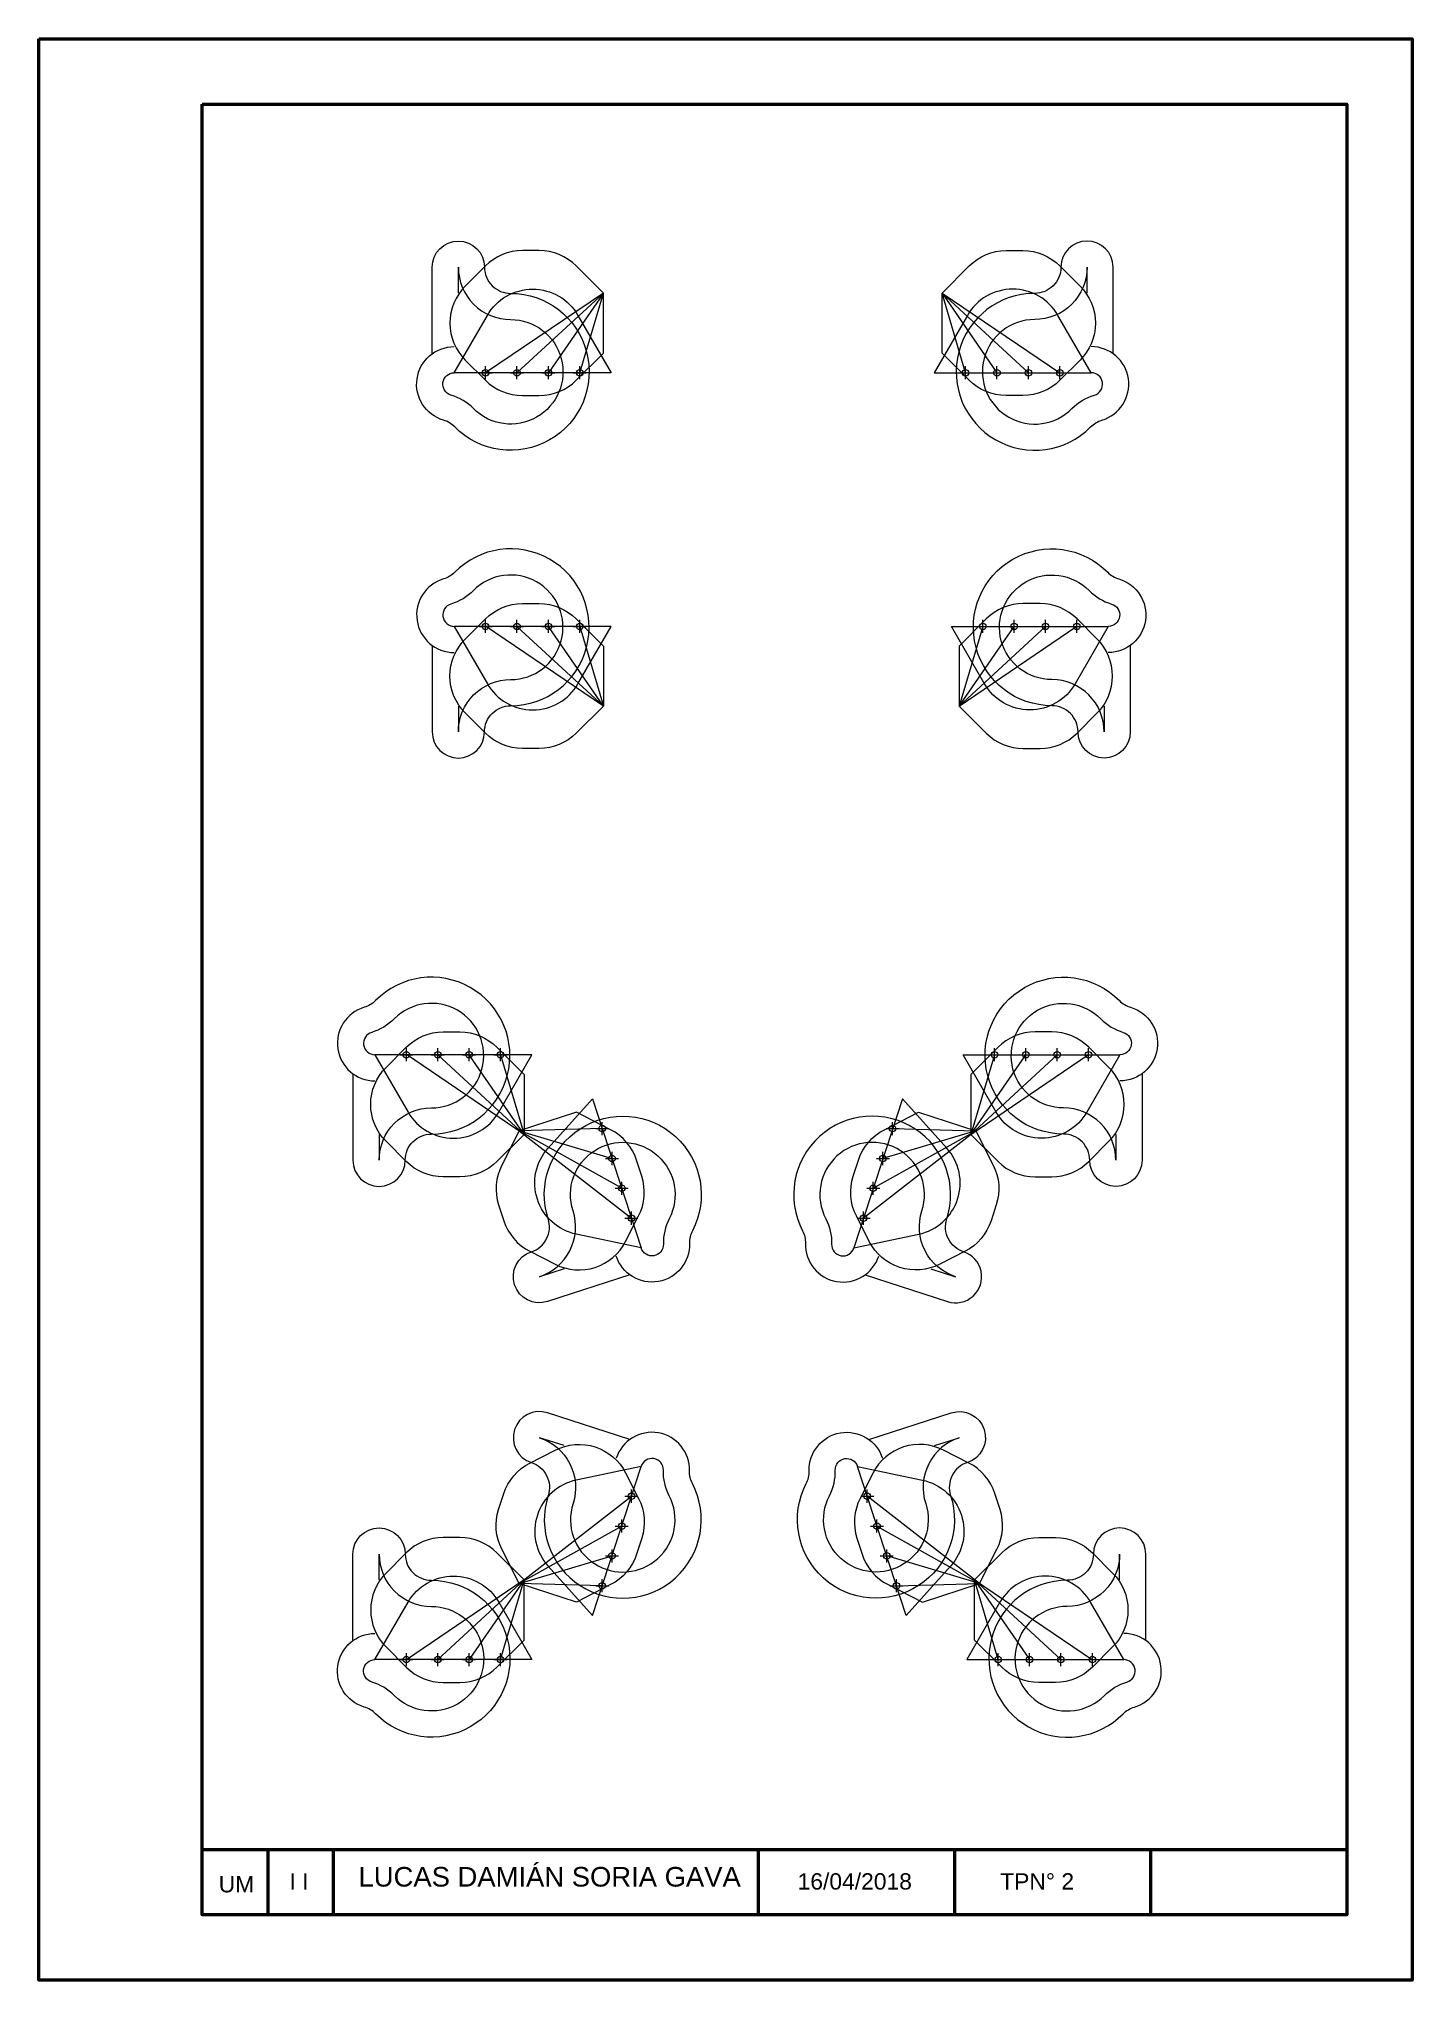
# Model space of a CAD drawing. Header units: millimetres. Extents: x 387 to 3597, y 224 to 521.
# Drawn here: x 1637 to 1847, y 223.8 to 520.8 of the extents above; entities that cross this region are included whole.
import ezdxf

# ---------------------------------------------------------------- set-up
doc = ezdxf.new("R2010")
doc.units = ezdxf.units.MM
doc.header["$PDMODE"] = 34
doc.layers.add('Continuas B', color=1, linetype='Continuous', lineweight=20)
doc.layers.add('Hoja', color=2, linetype='Continuous', lineweight=50)
doc.styles.get("Standard").update_dxf_attribs({"font": 'arial.ttf'})

msp = doc.modelspace()

# ---------------------------------------------------------------- texts
at = {"layer": 'Hoja', "insert": (1685.839, 241.078), "char_height": 3, "attachment_point": 1}
msp.add_mtext_dynamic_manual_height_columns('LUCAS DAMIÁN SORIA GAVA', width=105, gutter_width=12.5, heights=[0], dxfattribs=at)
at = {"layer": 'Hoja', "ltscale": 0.4, "char_height": 2.5, "attachment_point": 1}
for s, width, insert in [('UM', 10, (1664.45, 239.694)), ('I I', 10, (1675.289, 240.102)), ('16/04/2018', 30, (1752.977, 240.118)), ('TPN° 2', 30, (1783.958, 240.118))]:
    msp.add_mtext_dynamic_manual_height_columns(s, width=width, gutter_width=12.5, heights=[0], dxfattribs=dict(at, insert=insert))

# ---------------------------------------------------------------- linework, layer by layer
at = {"layer": 'Continuas B', "ltscale": 0.4}
for points in [[(1697.097, 472.58), (1697.097, 485.815, -1), (1705.097, 485.815, 0.4142136), (1709.097, 481.815, -1.502158), (1700.554, 461.388, 0.1269624), (1698.839, 462.415, -0.8658532), (1700.466, 473.671, -0.8658532)], [(1801.234, 472.58), (1801.234, 485.815, 1), (1793.234, 485.815, -0.4142136), (1789.234, 481.815, 1.502158), (1797.777, 461.388, -0.1269624), (1799.493, 462.415, 0.8658532), (1797.866, 473.671, 0.8658532)], [(1701.097, 481.859), (1701.097, 485.815, 0.4142136), (1709.097, 477.815, -1.502158), (1703.402, 464.197, 0.1269624), (1699.972, 466.252, -0.8658532), (1700.466, 469.671), (1705.538, 478.456, -0.5773503), (1719.394, 478.456), (1724.466, 469.671), (1700.466, 469.671)], [(1797.234, 481.859), (1797.234, 485.815, -0.4142136), (1789.234, 477.815, 1.502158), (1794.93, 464.197, -0.1269624), (1798.36, 466.252, 0.8658532), (1797.866, 469.671), (1792.794, 478.456, 0.5773503), (1778.937, 478.456), (1773.866, 469.671), (1797.866, 469.671)], [(1697.097, 427.964), (1697.097, 414.729, 1), (1705.097, 414.729, -0.4142136), (1709.097, 418.729, 1.502158), (1700.554, 439.156, -0.1269624), (1698.839, 438.128, 0.8658532), (1700.466, 426.872, 0.8658532)], [(1803.854, 427.964), (1803.854, 414.729, -1), (1795.854, 414.729, 0.4142136), (1791.854, 418.729, -1.502158), (1800.397, 439.156, 0.1269624), (1802.112, 438.128, -0.8658532), (1800.485, 426.872, -0.8658532)], [(1701.097, 418.685), (1701.097, 414.729, -0.4142136), (1709.097, 422.729, 1.502158), (1703.402, 436.347, -0.1269624), (1699.972, 434.292, 0.8658532), (1700.466, 430.872), (1705.538, 422.088, 0.5773503), (1719.394, 422.088), (1724.466, 430.872), (1700.466, 430.872)], [(1799.854, 418.685), (1799.854, 414.729, 0.4142136), (1791.854, 422.729, -1.502158), (1797.55, 436.347, 0.1269624), (1800.98, 434.292, -0.8658532), (1800.485, 430.872), (1795.414, 422.088, -0.5773503), (1781.557, 422.088), (1776.485, 430.872), (1800.485, 430.872)], [(1684.978, 362.434), (1684.978, 349.199, 1), (1692.978, 349.199, -0.4142136), (1696.978, 353.199, 1.502158), (1688.435, 373.626, -0.1269624), (1686.72, 372.598, 0.8658532), (1688.346, 361.342, 0.8658532)], [(1805.644, 362.434), (1805.644, 349.199, -1), (1797.644, 349.199, 0.4142136), (1793.644, 353.199, -1.502158), (1802.187, 373.626, 0.1269624), (1803.902, 372.598, -0.8658532), (1802.275, 361.342, -0.8658532)], [(1688.978, 353.155), (1688.978, 349.199, -0.4142136), (1696.978, 357.199, 1.502158), (1691.282, 370.817, -0.1269624), (1687.852, 368.762, 0.8658532), (1688.346, 365.342), (1693.418, 356.558, 0.5773503), (1707.275, 356.558), (1712.346, 365.342), (1688.346, 365.342)], [(1801.644, 353.155), (1801.644, 349.199, 0.4142136), (1793.644, 357.199, -1.502158), (1799.339, 370.817, 0.1269624), (1802.769, 368.762, -0.8658532), (1802.275, 365.342), (1797.203, 356.558, -0.5773503), (1783.347, 356.558), (1778.275, 365.342), (1802.275, 365.342)], [(1717.26, 332.607), (1713.497, 331.384, 0.4142136), (1718.633, 341.465, -1.502158), (1733.345, 340.256, 0.1269624), (1732.451, 336.359, -0.8658532), (1729.046, 335.773), (1719.124, 337.882, -0.5773503), (1714.842, 351.06), (1721.629, 358.598), (1729.046, 335.773)], [(1773.362, 332.607), (1777.124, 331.384, -0.4142136), (1771.988, 341.465, 1.502158), (1757.277, 340.256, -0.1269624), (1758.171, 336.359, 0.8658532), (1761.576, 335.773), (1771.498, 337.882, 0.5773503), (1775.78, 351.06), (1768.992, 358.598), (1761.576, 335.773)], [(1727.32, 331.67), (1714.733, 327.58, -1), (1712.261, 335.188, 0.4142136), (1714.829, 340.229, -1.502158), (1736.896, 338.416, 0.1269624), (1736.449, 336.468, -0.8658532), (1725.242, 334.537, -0.8658532)], [(1763.301, 331.67), (1775.888, 327.58, 1), (1778.361, 335.188, -0.4142136), (1775.792, 340.229, 1.502158), (1753.725, 338.416, -0.1269624), (1754.172, 336.468, 0.8658532), (1765.38, 334.537, 0.8658532)], [(1727.32, 306.468), (1714.733, 310.558, 1), (1712.261, 302.949, -0.4142136), (1714.829, 297.909, 1.502158), (1736.896, 299.721, -0.1269624), (1736.449, 301.67, 0.8658532), (1725.242, 303.601, 0.8658532)], [(1763.875, 306.468), (1776.462, 310.558, -1), (1778.934, 302.949, 0.4142136), (1776.366, 297.909, -1.502158), (1754.299, 299.721, 0.1269624), (1754.746, 301.67, -0.8658532), (1765.954, 303.601, -0.8658532)], [(1717.26, 305.531), (1713.497, 306.753, -0.4142136), (1718.633, 296.673, 1.502158), (1733.345, 297.881, -0.1269624), (1732.451, 301.778, 0.8658532), (1729.046, 302.365), (1719.124, 300.256, 0.5773503), (1714.842, 287.078), (1721.629, 279.54), (1729.046, 302.365)], [(1773.935, 305.531), (1777.698, 306.753, 0.4142136), (1772.562, 296.673, -1.502158), (1757.85, 297.881, 0.1269624), (1758.744, 301.778, -0.8658532), (1762.149, 302.365), (1772.071, 300.256, -0.5773503), (1776.353, 287.078), (1769.566, 279.54), (1762.149, 302.365)], [(1684.978, 275.704), (1684.978, 288.939, -1), (1692.978, 288.939, 0.4142136), (1696.978, 284.939, -1.502158), (1688.435, 264.512, 0.1269624), (1686.72, 265.539, -0.8658532), (1688.346, 276.795, -0.8658532)], [(1806.217, 275.704), (1806.217, 288.939, 1), (1798.217, 288.939, -0.4142136), (1794.217, 284.939, 1.502158), (1802.761, 264.512, -0.1269624), (1804.476, 265.539, 0.8658532), (1802.849, 276.795, 0.8658532)], [(1688.978, 284.983), (1688.978, 288.939, 0.4142136), (1696.978, 280.939, -1.502158), (1691.282, 267.321, 0.1269624), (1687.852, 269.375, -0.8658532), (1688.346, 272.795), (1693.418, 281.58, -0.5773503), (1707.275, 281.58), (1712.346, 272.795), (1688.346, 272.795)], [(1802.217, 284.983), (1802.217, 288.939, -0.4142136), (1794.217, 280.939, 1.502158), (1799.913, 267.321, -0.1269624), (1803.343, 269.375, 0.8658532), (1802.849, 272.795), (1797.777, 281.58, 0.5773503), (1783.92, 281.58), (1778.849, 272.795), (1802.849, 272.795)]]:
    msp.add_lwpolyline(points, format="xyb", dxfattribs=at)
for points in [[(1710.905, 488.353, 0.1989124), (1705.249, 486.01), (1702.162, 482.924, 0.4142136), (1702.162, 471.61), (1705.249, 468.523, 0.1989124), (1710.905, 466.18), (1713.462, 466.18, 0.1989124), (1719.119, 468.523), (1723.27, 472.674), (1723.27, 481.859), (1719.119, 486.01, 0.1989124), (1713.462, 488.353)], [(1787.426, 488.353, -0.1989124), (1793.083, 486.01), (1796.17, 482.924, -0.4142136), (1796.17, 471.61), (1793.083, 468.523, -0.1989124), (1787.426, 466.18), (1784.869, 466.18, -0.1989124), (1779.212, 468.523), (1775.061, 472.674), (1775.061, 481.859), (1779.212, 486.01, -0.1989124), (1784.869, 488.353)], [(1710.905, 412.19, -0.1989124), (1705.249, 414.534), (1702.162, 417.62, -0.4142136), (1702.162, 428.934), (1705.249, 432.02, -0.1989124), (1710.905, 434.364), (1713.462, 434.364, -0.1989124), (1719.119, 432.02), (1723.27, 427.869), (1723.27, 418.685), (1719.119, 414.534, -0.1989124), (1713.462, 412.19)], [(1790.046, 412.19, 0.1989124), (1795.703, 414.534), (1798.79, 417.62, 0.4142136), (1798.79, 428.934), (1795.703, 432.02, 0.1989124), (1790.046, 434.364), (1787.489, 434.364, 0.1989124), (1781.832, 432.02), (1777.681, 427.869), (1777.681, 418.685), (1781.832, 414.534, 0.1989124), (1787.489, 412.19)], [(1698.786, 346.66, -0.1989124), (1693.129, 349.004), (1690.042, 352.09, -0.4142136), (1690.042, 363.404), (1693.129, 366.49, -0.1989124), (1698.786, 368.834), (1701.343, 368.834, -0.1989124), (1707, 366.49), (1711.151, 362.339), (1711.151, 353.155), (1707, 349.004, -0.1989124), (1701.343, 346.66)], [(1791.836, 346.66, 0.1989124), (1797.493, 349.004), (1800.579, 352.09, 0.4142136), (1800.579, 363.404), (1797.493, 366.49, 0.1989124), (1791.836, 368.834), (1789.279, 368.834, 0.1989124), (1783.622, 366.49), (1779.471, 362.339), (1779.471, 353.155), (1783.622, 349.004, 0.1989124), (1789.279, 346.66)], [(1708.052, 339.928, 0.1989124), (1712.029, 335.272), (1715.918, 333.29, 0.4142136), (1726.678, 336.786), (1728.66, 340.676, 0.1989124), (1729.14, 346.78), (1728.35, 349.212, 0.1989124), (1724.374, 353.868), (1719.143, 356.533), (1710.408, 353.695), (1707.743, 348.464, 0.1989124), (1707.262, 342.36)], [(1782.569, 339.928, -0.1989124), (1778.593, 335.272), (1774.703, 333.29, -0.4142136), (1763.943, 336.786), (1761.962, 340.676, -0.1989124), (1761.481, 346.78), (1762.272, 349.212, -0.1989124), (1766.248, 353.868), (1771.479, 356.533), (1780.214, 353.695), (1782.879, 348.464, -0.1989124), (1783.359, 342.36)], [(1708.052, 298.21, -0.1989124), (1712.029, 302.866), (1715.918, 304.847, -0.4142136), (1726.678, 301.351), (1728.66, 297.462, -0.1989124), (1729.14, 291.358), (1728.35, 288.926, -0.1989124), (1724.374, 284.27), (1719.143, 281.605), (1710.408, 284.443), (1707.743, 289.674, -0.1989124), (1707.262, 295.778)], [(1783.143, 298.21, 0.1989124), (1779.166, 302.866), (1775.277, 304.847, 0.4142136), (1764.517, 301.351), (1762.535, 297.462, 0.1989124), (1762.055, 291.358), (1762.845, 288.926, 0.1989124), (1766.822, 284.27), (1772.052, 281.605), (1780.787, 284.443), (1783.453, 289.674, 0.1989124), (1783.933, 295.778)], [(1698.786, 291.477, 0.1989124), (1693.129, 289.134), (1690.042, 286.047, 0.4142136), (1690.042, 274.734), (1693.129, 271.647, 0.1989124), (1698.786, 269.304), (1701.343, 269.304, 0.1989124), (1707, 271.647), (1711.151, 275.798), (1711.151, 284.983), (1707, 289.134, 0.1989124), (1701.343, 291.477)], [(1792.409, 291.477, -0.1989124), (1798.066, 289.134), (1801.153, 286.047, -0.4142136), (1801.153, 274.734), (1798.066, 271.647, -0.1989124), (1792.409, 269.304), (1789.852, 269.304, -0.1989124), (1784.196, 271.647), (1780.044, 275.798), (1780.044, 284.983), (1784.196, 289.134, -0.1989124), (1789.852, 291.477)]]:
    msp.add_lwpolyline(points, format="xyb", close=True, dxfattribs=at)
for points in [[(1710.066, 469.671), (1723.27, 481.859), (1705.267, 469.662)], [(1719.666, 469.671), (1723.27, 481.859), (1714.866, 469.671)], [(1788.266, 469.671), (1775.061, 481.859), (1793.065, 469.662)], [(1778.666, 469.671), (1775.061, 481.859), (1783.466, 469.671)], [(1710.066, 430.872), (1723.27, 418.685), (1705.267, 430.882)], [(1719.666, 430.872), (1723.27, 418.685), (1714.866, 430.872)], [(1790.885, 430.872), (1777.681, 418.685), (1795.684, 430.882)], [(1781.285, 430.872), (1777.681, 418.685), (1786.085, 430.872)], [(1697.946, 365.342), (1711.151, 353.155), (1693.147, 365.352)], [(1707.546, 365.342), (1711.151, 353.155), (1702.746, 365.342)], [(1792.675, 365.342), (1779.471, 353.155), (1797.474, 365.352)], [(1783.075, 365.342), (1779.471, 353.155), (1787.875, 365.342)], [(1723.113, 354.033), (1710.408, 353.695), (1724.596, 349.468)], [(1726.079, 344.903), (1710.408, 353.695), (1727.572, 340.342)], [(1764.542, 344.903), (1780.214, 353.695), (1763.05, 340.342)], [(1767.509, 354.033), (1780.214, 353.695), (1766.026, 349.468)], [(1726.079, 293.235), (1710.408, 284.443), (1727.572, 297.796)], [(1765.116, 293.235), (1780.787, 284.443), (1763.624, 297.796)], [(1723.113, 284.105), (1710.408, 284.443), (1724.596, 288.67)], [(1768.082, 284.105), (1780.787, 284.443), (1766.599, 288.67)], [(1697.946, 272.795), (1711.151, 284.983), (1693.147, 272.785)], [(1707.546, 272.795), (1711.151, 284.983), (1702.746, 272.795)], [(1793.249, 272.795), (1780.044, 284.983), (1798.048, 272.785)], [(1783.649, 272.795), (1780.044, 284.983), (1788.449, 272.795)]]:
    msp.add_lwpolyline(points, dxfattribs=at)
at = {"layer": 'Continuas B'}
for p in [(1705.266, 469.671), (1710.066, 469.671), (1714.866, 469.671), (1719.666, 469.671), (1778.666, 469.671), (1783.466, 469.671), (1788.266, 469.671), (1793.066, 469.671), (1705.266, 430.872), (1710.066, 430.872), (1714.866, 430.872), (1719.666, 430.872), (1781.285, 430.872), (1786.085, 430.872), (1790.885, 430.872), (1795.685, 430.872), (1693.146, 365.342), (1697.946, 365.342), (1702.746, 365.342), (1707.546, 365.342), (1783.075, 365.342), (1787.875, 365.342), (1792.675, 365.342), (1797.475, 365.342), (1723.113, 354.033), (1767.509, 354.033), (1724.596, 349.468), (1766.026, 349.468), (1726.079, 344.903), (1764.542, 344.903), (1727.563, 340.338), (1763.059, 340.338), (1727.563, 297.8), (1763.633, 297.8), (1726.079, 293.235), (1765.116, 293.235), (1724.596, 288.67), (1766.599, 288.67), (1723.113, 284.105), (1768.082, 284.105), (1693.146, 272.795), (1697.946, 272.795), (1702.746, 272.795), (1707.546, 272.795), (1783.649, 272.795), (1788.449, 272.795), (1793.249, 272.795), (1798.049, 272.795)]:
    msp.add_point(p, dxfattribs=at)
at = {"layer": 'Hoja'}
for p, q in [((1661.95, 243.759), (1836.95, 243.759)), ((1671.95, 243.759), (1671.95, 233.759)), ((1776.95, 243.759), (1776.95, 233.759)), ((1806.95, 243.759), (1806.95, 233.759))]:
    msp.add_line(p, q, dxfattribs=at)
at = {"layer": 'Hoja', "ltscale": 0.4}
for p, q in [((1681.95, 243.759), (1681.95, 233.759)), ((1746.95, 243.759), (1746.95, 233.759))]:
    msp.add_line(p, q, dxfattribs=at)
at = {"layer": 'Hoja'}
for points in [[(1636.95, 520.759), (1846.95, 520.759), (1846.95, 223.759), (1636.95, 223.759)], [(1661.95, 510.759), (1836.95, 510.759), (1836.95, 233.759), (1661.95, 233.759)]]:
    msp.add_lwpolyline(points, close=True, dxfattribs=at)

msp.set_redraw_order([(e.dxf.handle, doc.entitydb.next_handle()) for e in msp.query("TEXT MTEXT ATTDEF DIMENSION ARC_DIMENSION")])  # texts and dimensions are drawn at this point

doc.saveas('drawing.dxf')
